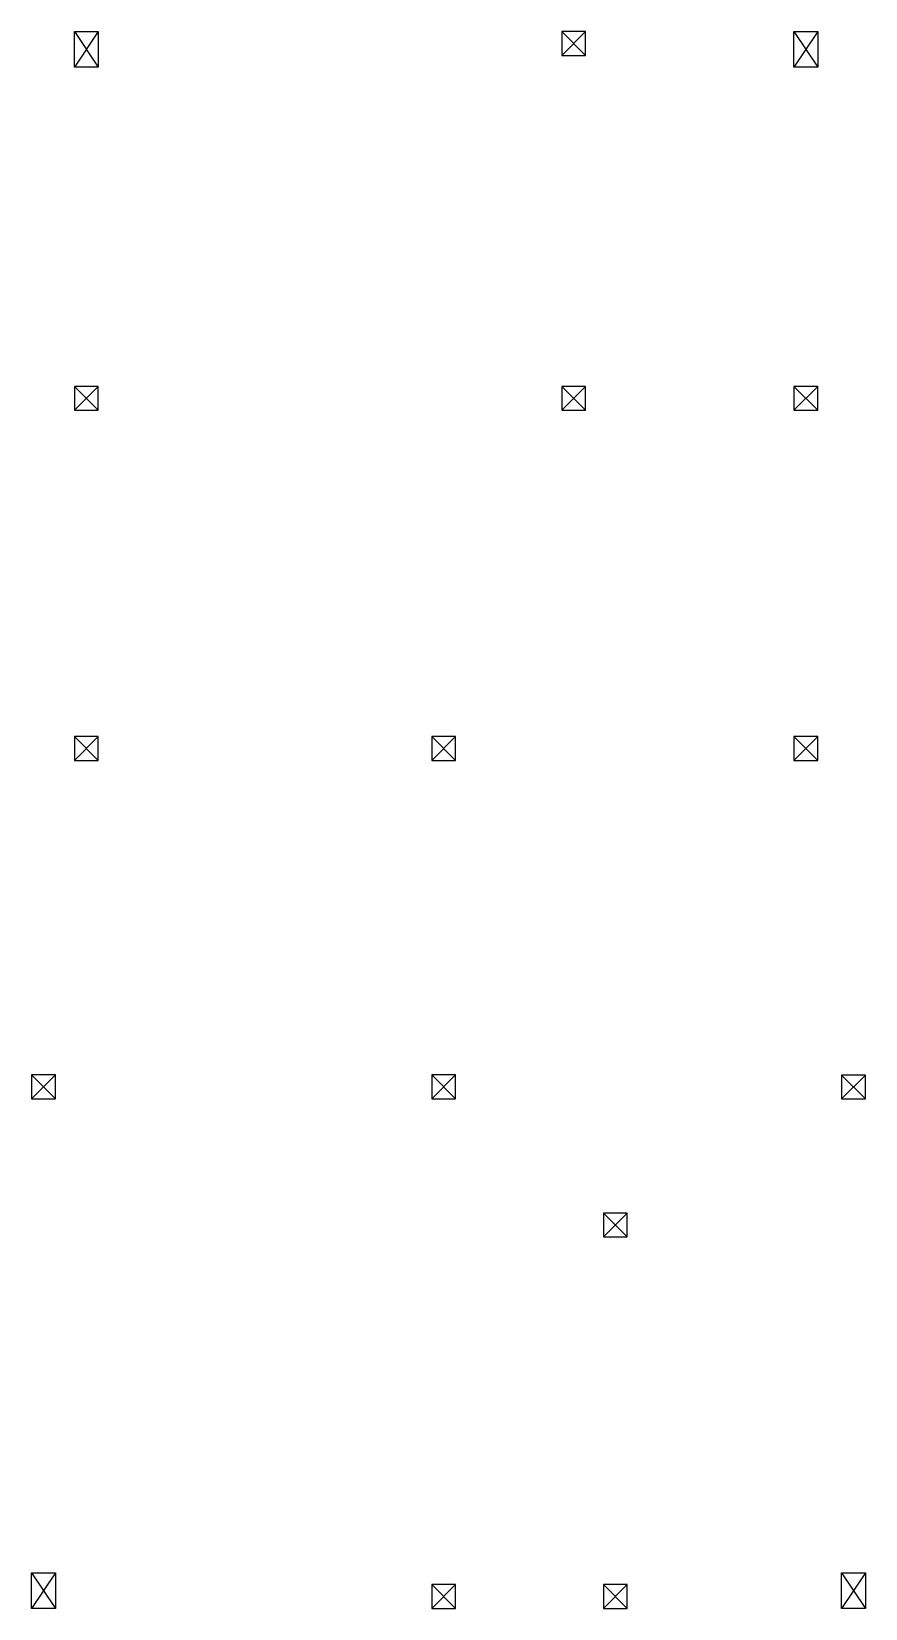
# Model space of a CAD drawing. Header units: inches. Extents: x 365 to 2578, y 24 to 807.
# Drawn here: x 2228 to 2578, y 110 to 772 of the extents above; entities that cross this region are included whole.
import ezdxf

# ---------------------------------------------------------------- set-up
doc = ezdxf.new("R2010")
doc.units = ezdxf.units.IN
doc.header["$MEASUREMENT"] = 0
doc.layers.add('Column', color=1, linetype='Continuous')
doc.layers.add('Column1', color=114, linetype='Continuous')

msp = doc.modelspace()

# ---------------------------------------------------------------- linework, layer by layer
at = {"layer": 'Column', "color": 1}
for p, q in [((2450.11, 771.79), (2460.11, 761.79)), ((2460.11, 771.79), (2450.11, 761.79)), ((2245.61, 622.79), (2255.61, 612.79)), ((2255.61, 622.79), (2245.61, 612.79)), ((2450.11, 622.79), (2460.11, 612.79)), ((2460.11, 622.79), (2450.11, 612.79)), ((2547.61, 622.79), (2557.61, 612.79)), ((2557.61, 622.79), (2547.61, 612.79)), ((2245.61, 475.79), (2255.61, 465.79)), ((2255.61, 475.79), (2245.61, 465.79)), ((2395.61, 475.79), (2405.61, 465.79)), ((2405.61, 475.79), (2395.61, 465.79)), ((2547.61, 475.79), (2557.61, 465.79)), ((2557.61, 475.79), (2547.61, 465.79)), ((2237.61, 333.79), (2227.61, 333.79)), ((2227.61, 333.79), (2227.61, 323.79)), ((2227.61, 333.79), (2237.61, 323.79)), ((2237.61, 333.79), (2227.61, 323.79)), ((2237.61, 323.79), (2237.61, 333.79)), ((2395.61, 333.79), (2405.61, 323.79)), ((2405.61, 333.79), (2395.61, 323.79)), ((2567.61, 333.69), (2577.61, 323.69)), ((2577.61, 333.69), (2567.61, 323.69)), ((2227.61, 323.79), (2237.61, 323.79)), ((2467.61, 275.79), (2477.61, 265.79)), ((2477.61, 275.79), (2467.61, 265.79)), ((2395.61, 119.79), (2405.61, 109.79)), ((2405.61, 119.79), (2395.61, 109.79)), ((2467.61, 119.79), (2477.61, 109.79)), ((2477.61, 119.79), (2467.61, 109.79))]:
    msp.add_line(p, q, dxfattribs=at)
for points in [[(2450.11, 761.79), (2460.11, 761.79), (2460.11, 771.79), (2450.11, 771.79)], [(2245.61, 612.79), (2255.61, 612.79), (2255.61, 622.79), (2245.61, 622.79)], [(2450.11, 612.79), (2460.11, 612.79), (2460.11, 622.79), (2450.11, 622.79)], [(2547.61, 612.79), (2557.61, 612.79), (2557.61, 622.79), (2547.61, 622.79)], [(2245.61, 465.79), (2255.61, 465.79), (2255.61, 475.79), (2245.61, 475.79)], [(2395.61, 465.79), (2405.61, 465.79), (2405.61, 475.79), (2395.61, 475.79)], [(2547.61, 465.79), (2557.61, 465.79), (2557.61, 475.79), (2547.61, 475.79)], [(2395.61, 323.79), (2405.61, 323.79), (2405.61, 333.79), (2395.61, 333.79)], [(2567.61, 323.69), (2577.61, 323.69), (2577.61, 333.69), (2567.61, 333.69)], [(2467.61, 265.79), (2477.61, 265.79), (2477.61, 275.79), (2467.61, 275.79)], [(2395.61, 109.79), (2405.61, 109.79), (2405.61, 119.79), (2395.61, 119.79)], [(2467.61, 109.79), (2477.61, 109.79), (2477.61, 119.79), (2467.61, 119.79)]]:
    msp.add_lwpolyline(points, close=True, dxfattribs=at)
at = {"layer": 'Column1', "color": 1}
for p, q in [((2245.61, 771.79), (2255.61, 756.79)), ((2255.61, 771.79), (2245.61, 756.79)), ((2547.61, 771.79), (2557.61, 756.79)), ((2557.61, 771.79), (2547.61, 756.79)), ((2227.61, 124.79), (2237.61, 109.79)), ((2237.61, 124.79), (2227.61, 109.79)), ((2567.61, 124.79), (2577.61, 109.79)), ((2577.61, 124.79), (2567.61, 109.79))]:
    msp.add_line(p, q, dxfattribs=at)
for points in [[(2255.61, 756.79), (2245.61, 756.79), (2245.61, 771.79), (2255.61, 771.79)], [(2557.61, 756.79), (2547.61, 756.79), (2547.61, 771.79), (2557.61, 771.79)], [(2237.61, 109.79), (2227.61, 109.79), (2227.61, 124.79), (2237.61, 124.79)], [(2577.61, 109.79), (2567.61, 109.79), (2567.61, 124.79), (2577.61, 124.79)]]:
    msp.add_lwpolyline(points, close=True, dxfattribs=at)

doc.saveas('drawing.dxf')
